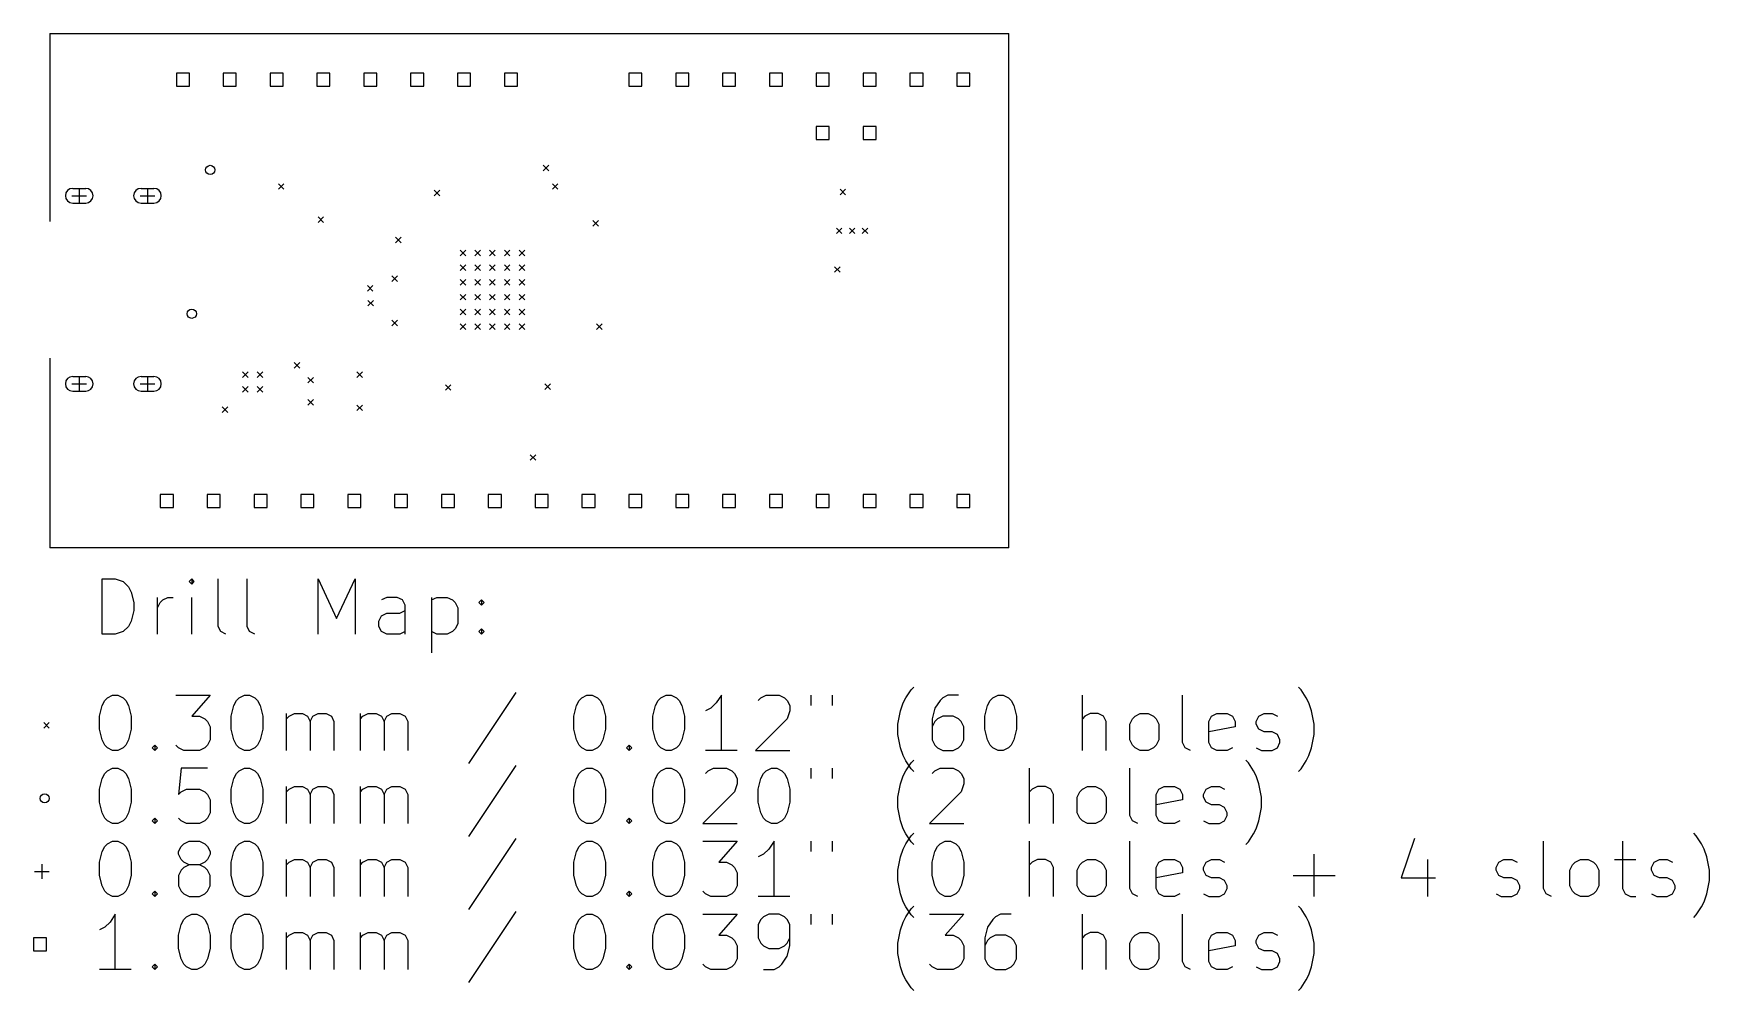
# Model space of a CAD drawing. Extents: x 119.1 to 210, y -144 to -92.1.
import ezdxf

# ---------------------------------------------------------------- set-up
doc = ezdxf.new("R2010")
doc.units = 0
doc.layers.add('BLACK', color=7, linetype='CONTINUOUS')

msp = doc.modelspace()

# ---------------------------------------------------------------- linework, layer by layer
at = {"layer": 'BLACK', "linetype": 'CONTINUOUS'}
for p, q in [((120, -92.1), (120, -102.3)), ((120, -92.1), (172, -92.1)), ((172, -120), (172, -92.1)), ((127.574, -94.2464), (126.866, -94.2464)), ((126.866, -94.2464), (126.866, -94.9536)), ((127.574, -94.9536), (127.574, -94.2464)), ((130.114, -94.2464), (129.406, -94.2464)), ((129.406, -94.2464), (129.406, -94.9536)), ((130.114, -94.9536), (130.114, -94.2464)), ((132.654, -94.2464), (131.946, -94.2464)), ((131.946, -94.2464), (131.946, -94.9536)), ((132.654, -94.9536), (132.654, -94.2464)), ((135.194, -94.2464), (134.486, -94.2464)), ((134.486, -94.2464), (134.486, -94.9536)), ((135.194, -94.9536), (135.194, -94.2464)), ((137.734, -94.2464), (137.026, -94.2464)), ((137.026, -94.2464), (137.026, -94.9536)), ((137.734, -94.9536), (137.734, -94.2464)), ((140.274, -94.2464), (139.566, -94.2464)), ((139.566, -94.2464), (139.566, -94.9536)), ((140.274, -94.9536), (140.274, -94.2464)), ((142.814, -94.2464), (142.106, -94.2464)), ((142.106, -94.2464), (142.106, -94.9536)), ((142.814, -94.9536), (142.814, -94.2464)), ((145.354, -94.2464), (144.646, -94.2464)), ((144.646, -94.2464), (144.646, -94.9536)), ((145.354, -94.9536), (145.354, -94.2464)), ((152.104, -94.2464), (151.396, -94.2464)), ((151.396, -94.2464), (151.396, -94.9536)), ((152.104, -94.9536), (152.104, -94.2464)), ((154.644, -94.2464), (153.936, -94.2464)), ((153.936, -94.2464), (153.936, -94.9536)), ((154.644, -94.9536), (154.644, -94.2464)), ((157.184, -94.2464), (156.476, -94.2464)), ((156.476, -94.2464), (156.476, -94.9536)), ((157.184, -94.9536), (157.184, -94.2464)), ((159.724, -94.2464), (159.016, -94.2464)), ((159.016, -94.2464), (159.016, -94.9536)), ((159.724, -94.9536), (159.724, -94.2464)), ((162.264, -94.2464), (161.556, -94.2464)), ((161.556, -94.2464), (161.556, -94.9536)), ((162.264, -94.9536), (162.264, -94.2464)), ((164.804, -94.2464), (164.096, -94.2464)), ((164.096, -94.2464), (164.096, -94.9536)), ((164.804, -94.9536), (164.804, -94.2464)), ((167.344, -94.2464), (166.636, -94.2464)), ((166.636, -94.2464), (166.636, -94.9536)), ((167.344, -94.9536), (167.344, -94.2464)), ((169.884, -94.2464), (169.176, -94.2464)), ((169.176, -94.2464), (169.176, -94.9536)), ((169.884, -94.9536), (169.884, -94.2464)), ((126.866, -94.9536), (127.574, -94.9536)), ((129.406, -94.9536), (130.114, -94.9536)), ((131.946, -94.9536), (132.654, -94.9536)), ((134.486, -94.9536), (135.194, -94.9536)), ((137.026, -94.9536), (137.734, -94.9536)), ((139.566, -94.9536), (140.274, -94.9536)), ((142.106, -94.9536), (142.814, -94.9536)), ((144.646, -94.9536), (145.354, -94.9536)), ((151.396, -94.9536), (152.104, -94.9536)), ((153.936, -94.9536), (154.644, -94.9536)), ((156.476, -94.9536), (157.184, -94.9536)), ((159.016, -94.9536), (159.724, -94.9536)), ((161.556, -94.9536), (162.264, -94.9536)), ((164.096, -94.9536), (164.804, -94.9536)), ((166.636, -94.9536), (167.344, -94.9536)), ((169.176, -94.9536), (169.884, -94.9536)), ((162.264, -97.1464), (161.556, -97.1464)), ((161.556, -97.1464), (161.556, -97.8536)), ((162.264, -97.8536), (162.264, -97.1464)), ((164.804, -97.1464), (164.096, -97.1464)), ((164.096, -97.1464), (164.096, -97.8536)), ((164.804, -97.8536), (164.804, -97.1464)), ((161.556, -97.8536), (162.264, -97.8536)), ((164.096, -97.8536), (164.804, -97.8536)), ((146.75, -99.25), (147.05, -99.55)), ((147.05, -99.25), (146.75, -99.55)), ((121.25, -100.5), (121.95, -100.5)), ((121.6, -100.5), (121.6, -101.3)), ((124.95, -100.5), (125.65, -100.5)), ((125.3, -100.5), (125.3, -101.3)), ((132.4, -100.25), (132.7, -100.55)), ((132.7, -100.25), (132.4, -100.55)), ((140.85, -100.6), (141.15, -100.9)), ((141.15, -100.6), (140.85, -100.9)), ((147.25, -100.25), (147.55, -100.55)), ((147.55, -100.25), (147.25, -100.55)), ((162.85, -100.55), (163.15, -100.85)), ((163.15, -100.55), (162.85, -100.85)), ((121.2, -100.9), (122, -100.9)), ((121.25, -101.3), (121.95, -101.3)), ((124.9, -100.9), (125.7, -100.9)), ((124.95, -101.3), (125.65, -101.3)), ((134.55, -102.05), (134.85, -102.35)), ((134.85, -102.05), (134.55, -102.35)), ((149.45, -102.25), (149.75, -102.55)), ((149.75, -102.25), (149.45, -102.55)), ((162.65, -102.65), (162.95, -102.95)), ((162.95, -102.65), (162.65, -102.95)), ((163.35, -102.65), (163.65, -102.95)), ((163.65, -102.65), (163.35, -102.95)), ((164.05, -102.65), (164.35, -102.95)), ((164.35, -102.65), (164.05, -102.95)), ((138.75, -103.15), (139.05, -103.45)), ((139.05, -103.15), (138.75, -103.45)), ((142.25, -103.85), (142.55, -104.15)), ((142.55, -103.85), (142.25, -104.15)), ((143.05, -103.85), (143.35, -104.15)), ((143.35, -103.85), (143.05, -104.15)), ((143.85, -103.85), (144.15, -104.15)), ((144.15, -103.85), (143.85, -104.15)), ((144.65, -103.85), (144.95, -104.15)), ((144.95, -103.85), (144.65, -104.15)), ((145.45, -103.85), (145.75, -104.15)), ((145.75, -103.85), (145.45, -104.15)), ((138.55, -105.25), (138.85, -105.55)), ((138.85, -105.25), (138.55, -105.55)), ((142.25, -104.65), (142.55, -104.95)), ((142.55, -104.65), (142.25, -104.95)), ((143.05, -104.65), (143.35, -104.95)), ((143.35, -104.65), (143.05, -104.95)), ((143.85, -104.65), (144.15, -104.95)), ((144.15, -104.65), (143.85, -104.95)), ((144.65, -104.65), (144.95, -104.95)), ((144.95, -104.65), (144.65, -104.95)), ((145.45, -104.65), (145.75, -104.95)), ((145.75, -104.65), (145.45, -104.95)), ((162.55, -104.75), (162.85, -105.05)), ((162.85, -104.75), (162.55, -105.05)), ((137.225, -105.775), (137.525, -106.075)), ((137.525, -105.775), (137.225, -106.075)), ((142.25, -105.45), (142.55, -105.75)), ((142.55, -105.45), (142.25, -105.75)), ((142.25, -106.25), (142.55, -106.55)), ((142.55, -106.25), (142.25, -106.55)), ((143.05, -105.45), (143.35, -105.75)), ((143.35, -105.45), (143.05, -105.75)), ((143.05, -106.25), (143.35, -106.55)), ((143.35, -106.25), (143.05, -106.55)), ((143.85, -105.45), (144.15, -105.75)), ((144.15, -105.45), (143.85, -105.75)), ((143.85, -106.25), (144.15, -106.55)), ((144.15, -106.25), (143.85, -106.55)), ((144.65, -105.45), (144.95, -105.75)), ((144.95, -105.45), (144.65, -105.75)), ((144.65, -106.25), (144.95, -106.55)), ((144.95, -106.25), (144.65, -106.55)), ((145.45, -105.45), (145.75, -105.75)), ((145.75, -105.45), (145.45, -105.75)), ((145.45, -106.25), (145.75, -106.55)), ((145.75, -106.25), (145.45, -106.55)), ((137.25, -106.575), (137.55, -106.875)), ((137.55, -106.575), (137.25, -106.875)), ((142.25, -107.05), (142.55, -107.35)), ((142.55, -107.05), (142.25, -107.35)), ((143.05, -107.05), (143.35, -107.35)), ((143.35, -107.05), (143.05, -107.35)), ((143.85, -107.05), (144.15, -107.35)), ((144.15, -107.05), (143.85, -107.35)), ((144.65, -107.05), (144.95, -107.35)), ((144.95, -107.05), (144.65, -107.35)), ((145.45, -107.05), (145.75, -107.35)), ((145.75, -107.05), (145.45, -107.35)), ((138.55, -107.65), (138.85, -107.95)), ((138.85, -107.65), (138.55, -107.95)), ((142.25, -107.85), (142.55, -108.15)), ((142.55, -107.85), (142.25, -108.15)), ((143.05, -107.85), (143.35, -108.15)), ((143.35, -107.85), (143.05, -108.15)), ((143.85, -107.85), (144.15, -108.15)), ((144.15, -107.85), (143.85, -108.15)), ((144.65, -107.85), (144.95, -108.15)), ((144.95, -107.85), (144.65, -108.15)), ((145.45, -107.85), (145.75, -108.15)), ((145.75, -107.85), (145.45, -108.15)), ((149.65, -107.85), (149.95, -108.15)), ((149.95, -107.85), (149.65, -108.15)), ((120, -109.7), (120, -120)), ((121.25, -110.7), (121.95, -110.7)), ((121.6, -110.7), (121.6, -111.5)), ((124.95, -110.7), (125.65, -110.7)), ((125.3, -110.7), (125.3, -111.5)), ((130.45, -110.45), (130.75, -110.75)), ((130.75, -110.45), (130.45, -110.75)), ((131.25, -110.45), (131.55, -110.75)), ((131.55, -110.45), (131.25, -110.75)), ((133.25, -109.95), (133.55, -110.25)), ((133.55, -109.95), (133.25, -110.25)), ((134, -110.75), (134.3, -111.05)), ((134.3, -110.75), (134, -111.05)), ((136.65, -110.45), (136.95, -110.75)), ((136.95, -110.45), (136.65, -110.75)), ((121.2, -111.1), (122, -111.1)), ((121.25, -111.5), (121.95, -111.5)), ((124.9, -111.1), (125.7, -111.1)), ((124.95, -111.5), (125.65, -111.5)), ((130.45, -111.25), (130.75, -111.55)), ((130.75, -111.25), (130.45, -111.55)), ((131.25, -111.25), (131.55, -111.55)), ((131.55, -111.25), (131.25, -111.55)), ((141.45, -111.15), (141.75, -111.45)), ((141.75, -111.15), (141.45, -111.45)), ((146.85, -111.1), (147.15, -111.4)), ((147.15, -111.1), (146.85, -111.4)), ((129.35, -112.35), (129.65, -112.65)), ((129.65, -112.35), (129.35, -112.65)), ((134, -111.95), (134.3, -112.25)), ((134.3, -111.95), (134, -112.25)), ((136.65, -112.25), (136.95, -112.55)), ((136.95, -112.25), (136.65, -112.55)), ((146.05, -114.95), (146.35, -115.25)), ((146.35, -114.95), (146.05, -115.25)), ((126.704, -117.106), (125.996, -117.106)), ((125.996, -117.106), (125.996, -117.814)), ((126.704, -117.814), (126.704, -117.106)), ((129.244, -117.106), (128.536, -117.106)), ((128.536, -117.106), (128.536, -117.814)), ((129.244, -117.814), (129.244, -117.106)), ((131.784, -117.106), (131.076, -117.106)), ((131.076, -117.106), (131.076, -117.814)), ((131.784, -117.814), (131.784, -117.106)), ((134.324, -117.106), (133.616, -117.106)), ((133.616, -117.106), (133.616, -117.814)), ((134.324, -117.814), (134.324, -117.106)), ((136.864, -117.106), (136.156, -117.106)), ((136.156, -117.106), (136.156, -117.814)), ((136.864, -117.814), (136.864, -117.106)), ((139.404, -117.106), (138.696, -117.106)), ((138.696, -117.106), (138.696, -117.814)), ((139.404, -117.814), (139.404, -117.106)), ((141.944, -117.106), (141.236, -117.106)), ((141.236, -117.106), (141.236, -117.814)), ((141.944, -117.814), (141.944, -117.106)), ((144.484, -117.106), (143.776, -117.106)), ((143.776, -117.106), (143.776, -117.814)), ((144.484, -117.814), (144.484, -117.106)), ((147.024, -117.106), (146.316, -117.106)), ((146.316, -117.106), (146.316, -117.814)), ((147.024, -117.814), (147.024, -117.106)), ((149.564, -117.106), (148.856, -117.106)), ((148.856, -117.106), (148.856, -117.814)), ((149.564, -117.814), (149.564, -117.106)), ((152.104, -117.106), (151.396, -117.106)), ((151.396, -117.106), (151.396, -117.814)), ((152.104, -117.814), (152.104, -117.106)), ((154.644, -117.106), (153.936, -117.106)), ((153.936, -117.106), (153.936, -117.814)), ((154.644, -117.814), (154.644, -117.106)), ((157.184, -117.106), (156.476, -117.106)), ((156.476, -117.106), (156.476, -117.814)), ((157.184, -117.814), (157.184, -117.106)), ((159.724, -117.106), (159.016, -117.106)), ((159.016, -117.106), (159.016, -117.814)), ((159.724, -117.814), (159.724, -117.106)), ((162.264, -117.106), (161.556, -117.106)), ((161.556, -117.106), (161.556, -117.814)), ((162.264, -117.814), (162.264, -117.106)), ((164.804, -117.106), (164.096, -117.106)), ((164.096, -117.106), (164.096, -117.814)), ((164.804, -117.814), (164.804, -117.106)), ((167.344, -117.106), (166.636, -117.106)), ((166.636, -117.106), (166.636, -117.814)), ((167.344, -117.814), (167.344, -117.106)), ((169.884, -117.106), (169.176, -117.106)), ((169.176, -117.106), (169.176, -117.814)), ((169.884, -117.814), (169.884, -117.106)), ((125.996, -117.814), (126.704, -117.814)), ((128.536, -117.814), (129.244, -117.814)), ((131.076, -117.814), (131.784, -117.814)), ((133.616, -117.814), (134.324, -117.814)), ((136.156, -117.814), (136.864, -117.814)), ((138.696, -117.814), (139.404, -117.814)), ((141.236, -117.814), (141.944, -117.814)), ((143.776, -117.814), (144.484, -117.814)), ((146.316, -117.814), (147.024, -117.814)), ((148.856, -117.814), (149.564, -117.814)), ((151.396, -117.814), (152.104, -117.814)), ((153.936, -117.814), (154.644, -117.814)), ((156.476, -117.814), (157.184, -117.814)), ((159.016, -117.814), (159.724, -117.814)), ((161.556, -117.814), (162.264, -117.814)), ((164.096, -117.814), (164.804, -117.814)), ((166.636, -117.814), (167.344, -117.814)), ((169.176, -117.814), (169.884, -117.814)), ((172, -120), (120, -120)), ((122.839, -124.682), (122.839, -121.682)), ((122.839, -121.682), (123.554, -121.682)), ((123.554, -121.682), (123.982, -121.825)), ((127.696, -121.682), (127.554, -121.825)), ((127.839, -121.825), (127.696, -121.682)), ((127.696, -121.682), (127.696, -121.968)), ((129.125, -124.254), (129.125, -121.682)), ((130.696, -124.254), (130.696, -121.682)), ((134.554, -124.682), (134.554, -121.682)), ((134.554, -121.682), (135.554, -123.825)), ((135.554, -123.825), (136.554, -121.682)), ((136.554, -121.682), (136.554, -124.682)), ((123.982, -121.825), (124.268, -122.111)), ((124.268, -122.111), (124.411, -122.396)), ((124.411, -122.396), (124.554, -122.968)), ((127.554, -121.825), (127.696, -121.968)), ((127.696, -121.968), (127.839, -121.825)), ((124.554, -123.396), (124.411, -123.968)), ((124.554, -122.968), (124.554, -123.396)), ((125.839, -124.682), (125.839, -122.682)), ((125.839, -123.254), (125.982, -122.968)), ((125.982, -122.968), (126.125, -122.825)), ((126.125, -122.825), (126.411, -122.682)), ((126.411, -122.682), (126.696, -122.682)), ((127.696, -124.682), (127.696, -122.682)), ((138.268, -122.682), (137.982, -122.825)), ((137.982, -123.682), (138.268, -123.539)), ((138.839, -122.682), (138.268, -122.682)), ((138.268, -123.539), (138.982, -123.539)), ((139.125, -122.825), (138.839, -122.682)), ((138.982, -123.539), (139.268, -123.396)), ((139.268, -123.111), (139.125, -122.825)), ((139.268, -124.682), (139.268, -123.111)), ((140.696, -122.682), (140.696, -125.682)), ((140.696, -122.825), (140.982, -122.682)), ((140.982, -122.682), (141.554, -122.682)), ((141.554, -122.682), (141.839, -122.825)), ((141.839, -122.825), (141.982, -122.968)), ((141.982, -122.968), (142.125, -123.254)), ((142.125, -123.254), (142.125, -124.111)), ((143.268, -122.968), (143.411, -122.825)), ((143.411, -123.111), (143.268, -122.968)), ((143.411, -122.825), (143.554, -122.968)), ((143.411, -122.825), (143.411, -123.111)), ((143.554, -122.968), (143.411, -123.111)), ((124.268, -124.254), (123.982, -124.539)), ((124.411, -123.968), (124.268, -124.254)), ((129.268, -124.539), (129.125, -124.254)), ((130.839, -124.539), (130.696, -124.254)), ((137.839, -123.968), (137.982, -123.682)), ((137.839, -124.254), (137.839, -123.968)), ((137.982, -124.539), (137.839, -124.254)), ((141.982, -124.396), (141.839, -124.539)), ((142.125, -124.111), (141.982, -124.396)), ((143.268, -124.539), (143.411, -124.396)), ((143.411, -124.396), (143.554, -124.539)), ((143.411, -124.396), (143.411, -124.682)), ((123.554, -124.682), (122.839, -124.682)), ((123.982, -124.539), (123.554, -124.682)), ((129.554, -124.682), (129.268, -124.539)), ((131.125, -124.682), (130.839, -124.539)), ((138.268, -124.682), (137.982, -124.539)), ((138.982, -124.682), (138.268, -124.682)), ((139.268, -124.539), (138.982, -124.682)), ((140.982, -124.682), (140.696, -124.539)), ((141.554, -124.682), (140.982, -124.682)), ((141.839, -124.539), (141.554, -124.682)), ((143.411, -124.682), (143.268, -124.539)), ((143.554, -124.539), (143.411, -124.682)), ((123.125, -128.125), (123.411, -127.982)), ((123.411, -127.982), (123.696, -127.982)), ((123.696, -127.982), (123.982, -128.125)), ((126.839, -127.982), (128.696, -127.982)), ((128.696, -127.982), (127.696, -129.125)), ((130.268, -128.125), (130.554, -127.982)), ((130.554, -127.982), (130.839, -127.982)), ((130.839, -127.982), (131.125, -128.125)), ((145.268, -127.839), (142.696, -131.696)), ((148.839, -128.125), (149.125, -127.982)), ((149.125, -127.982), (149.411, -127.982)), ((149.411, -127.982), (149.696, -128.125)), ((153.125, -128.125), (153.411, -127.982)), ((153.411, -127.982), (153.696, -127.982)), ((153.696, -127.982), (153.982, -128.125)), ((156.411, -127.982), (156.125, -128.411)), ((156.411, -130.982), (156.411, -127.982)), ((158.554, -128.125), (158.839, -127.982)), ((158.839, -127.982), (159.554, -127.982)), ((159.554, -127.982), (159.839, -128.125)), ((161.268, -127.982), (161.268, -128.554)), ((162.411, -127.982), (162.411, -128.554)), ((166.411, -128.125), (166.696, -127.696)), ((166.696, -127.696), (166.839, -127.554)), ((168.696, -127.982), (168.411, -128.125)), ((169.268, -127.982), (168.696, -127.982)), ((171.125, -128.125), (171.411, -127.982)), ((171.411, -127.982), (171.696, -127.982)), ((171.696, -127.982), (171.982, -128.125)), ((175.982, -130.982), (175.982, -127.982)), ((181.411, -130.554), (181.411, -127.982)), ((187.839, -127.696), (187.696, -127.554)), ((188.125, -128.125), (187.839, -127.696)), ((122.696, -129.125), (122.839, -128.554)), ((122.839, -128.554), (122.982, -128.268)), ((122.982, -128.268), (123.125, -128.125)), ((123.982, -128.125), (124.125, -128.268)), ((124.125, -128.268), (124.268, -128.554)), ((124.268, -128.554), (124.411, -129.125)), ((129.839, -129.125), (129.982, -128.554)), ((129.982, -128.554), (130.125, -128.268)), ((130.125, -128.268), (130.268, -128.125)), ((131.125, -128.125), (131.268, -128.268)), ((131.268, -128.268), (131.411, -128.554)), ((131.411, -128.554), (131.554, -129.125)), ((132.839, -130.982), (132.839, -128.982)), ((132.982, -129.125), (133.268, -128.982)), ((133.268, -128.982), (133.696, -128.982)), ((133.696, -128.982), (133.982, -129.125)), ((134.268, -129.125), (134.554, -128.982)), ((134.554, -128.982), (134.982, -128.982)), ((134.982, -128.982), (135.268, -129.125)), ((136.839, -130.982), (136.839, -128.982)), ((136.982, -129.125), (137.268, -128.982)), ((137.268, -128.982), (137.696, -128.982)), ((137.696, -128.982), (137.982, -129.125)), ((138.268, -129.125), (138.554, -128.982)), ((138.554, -128.982), (138.982, -128.982)), ((138.982, -128.982), (139.268, -129.125)), ((148.411, -129.125), (148.554, -128.554)), ((148.554, -128.554), (148.696, -128.268)), ((148.696, -128.268), (148.839, -128.125)), ((149.696, -128.125), (149.839, -128.268)), ((149.839, -128.268), (149.982, -128.554)), ((149.982, -128.554), (150.125, -129.125)), ((152.696, -129.125), (152.839, -128.554)), ((152.839, -128.554), (152.982, -128.268)), ((152.982, -128.268), (153.125, -128.125)), ((153.982, -128.125), (154.125, -128.268)), ((154.125, -128.268), (154.268, -128.554)), ((154.268, -128.554), (154.411, -129.125)), ((155.839, -128.696), (155.554, -128.839)), ((156.125, -128.411), (155.839, -128.696)), ((158.411, -128.268), (158.554, -128.125)), ((159.839, -128.125), (159.982, -128.268)), ((159.982, -128.268), (160.125, -128.554)), ((160.125, -128.839), (159.982, -129.268)), ((160.125, -128.554), (160.125, -128.839)), ((165.982, -129.554), (166.125, -128.839)), ((166.125, -128.839), (166.268, -128.411)), ((166.268, -128.411), (166.411, -128.125)), ((167.982, -128.696), (167.839, -129.268)), ((168.268, -128.268), (167.982, -128.696)), ((168.411, -128.125), (168.268, -128.268)), ((170.696, -129.125), (170.839, -128.554)), ((170.839, -128.554), (170.982, -128.268)), ((170.982, -128.268), (171.125, -128.125)), ((171.982, -128.125), (172.125, -128.268)), ((172.125, -128.268), (172.268, -128.554)), ((172.268, -128.554), (172.411, -129.125)), ((176.411, -128.982), (176.125, -129.125)), ((176.839, -128.982), (176.411, -128.982)), ((177.125, -129.125), (176.839, -128.982)), ((178.839, -129.125), (179.125, -128.982)), ((179.125, -128.982), (179.554, -128.982)), ((179.554, -128.982), (179.839, -129.125)), ((182.982, -129.125), (183.268, -128.982)), ((183.268, -128.982), (183.839, -128.982)), ((183.839, -128.982), (184.125, -129.125)), ((185.554, -129.125), (185.839, -128.982)), ((185.839, -128.982), (186.268, -128.982)), ((186.268, -128.982), (186.554, -129.125)), ((188.268, -128.411), (188.125, -128.125)), ((188.411, -128.839), (188.268, -128.411)), ((188.554, -129.554), (188.411, -128.839)), ((119.675, -129.475), (119.975, -129.775)), ((119.975, -129.475), (119.675, -129.775)), ((122.696, -129.839), (122.696, -129.125)), ((122.839, -130.411), (122.696, -129.839)), ((124.411, -129.839), (124.268, -130.411)), ((124.411, -129.125), (124.411, -129.839)), ((127.696, -129.125), (128.125, -129.125)), ((128.125, -129.125), (128.411, -129.268)), ((128.411, -129.268), (128.554, -129.411)), ((128.554, -129.411), (128.696, -129.696)), ((128.696, -129.696), (128.696, -130.411)), ((129.839, -129.839), (129.839, -129.125)), ((129.982, -130.411), (129.839, -129.839)), ((131.554, -129.839), (131.411, -130.411)), ((131.554, -129.125), (131.554, -129.839)), ((132.839, -129.268), (132.982, -129.125)), ((133.982, -129.125), (134.125, -129.411)), ((134.125, -129.411), (134.268, -129.125)), ((134.125, -129.411), (134.125, -130.982)), ((135.268, -129.125), (135.411, -129.411)), ((135.411, -129.411), (135.411, -130.982)), ((136.839, -129.268), (136.982, -129.125)), ((137.982, -129.125), (138.125, -129.411)), ((138.125, -129.411), (138.268, -129.125)), ((138.125, -129.411), (138.125, -130.982)), ((139.268, -129.125), (139.411, -129.411)), ((139.411, -129.411), (139.411, -130.982)), ((148.411, -129.839), (148.411, -129.125)), ((148.554, -130.411), (148.411, -129.839)), ((150.125, -129.839), (149.982, -130.411)), ((150.125, -129.125), (150.125, -129.839)), ((152.696, -129.839), (152.696, -129.125)), ((152.839, -130.411), (152.696, -129.839)), ((154.411, -129.839), (154.268, -130.411)), ((154.411, -129.125), (154.411, -129.839)), ((159.982, -129.268), (158.268, -130.982)), ((165.982, -130.125), (165.982, -129.554)), ((167.839, -129.268), (167.839, -130.411)), ((167.982, -129.411), (167.839, -129.696)), ((168.125, -129.268), (167.982, -129.411)), ((168.411, -129.125), (168.125, -129.268)), ((168.982, -129.125), (168.411, -129.125)), ((169.268, -129.268), (168.982, -129.125)), ((169.411, -129.411), (169.268, -129.268)), ((169.554, -129.696), (169.411, -129.411)), ((169.554, -130.411), (169.554, -129.696)), ((170.696, -129.839), (170.696, -129.125)), ((170.839, -130.411), (170.696, -129.839)), ((172.411, -129.839), (172.268, -130.411)), ((172.411, -129.125), (172.411, -129.839)), ((176.125, -129.125), (175.982, -129.268)), ((177.268, -129.411), (177.125, -129.125)), ((177.268, -130.982), (177.268, -129.411)), ((178.554, -129.554), (178.696, -129.268)), ((178.554, -130.411), (178.554, -129.554)), ((178.696, -129.268), (178.839, -129.125)), ((179.839, -129.125), (179.982, -129.268)), ((179.982, -129.268), (180.125, -129.554)), ((180.125, -129.554), (180.125, -130.411)), ((182.839, -129.411), (182.982, -129.125)), ((182.839, -130.554), (182.839, -129.411)), ((184.268, -129.696), (182.839, -129.982)), ((184.125, -129.125), (184.268, -129.411)), ((184.268, -129.411), (184.268, -129.696)), ((185.411, -129.411), (185.554, -129.125)), ((185.411, -129.554), (185.411, -129.411)), ((185.554, -129.839), (185.411, -129.554)), ((185.839, -129.982), (185.554, -129.839)), ((188.554, -130.125), (188.554, -129.554)), ((122.982, -130.696), (122.839, -130.411)), ((123.125, -130.839), (122.982, -130.696)), ((123.411, -130.982), (123.125, -130.839)), ((123.982, -130.839), (123.696, -130.982)), ((124.125, -130.696), (123.982, -130.839)), ((124.268, -130.411), (124.125, -130.696)), ((125.554, -130.839), (125.696, -130.696)), ((125.696, -130.982), (125.554, -130.839)), ((125.696, -130.696), (125.839, -130.839)), ((125.696, -130.696), (125.696, -130.982)), ((125.839, -130.839), (125.696, -130.982)), ((126.982, -130.839), (126.839, -130.696)), ((127.268, -130.982), (126.982, -130.839)), ((128.411, -130.839), (128.125, -130.982)), ((128.554, -130.696), (128.411, -130.839)), ((128.696, -130.411), (128.554, -130.696)), ((130.125, -130.696), (129.982, -130.411)), ((130.268, -130.839), (130.125, -130.696)), ((130.554, -130.982), (130.268, -130.839)), ((131.125, -130.839), (130.839, -130.982)), ((131.268, -130.696), (131.125, -130.839)), ((131.411, -130.411), (131.268, -130.696)), ((148.696, -130.696), (148.554, -130.411)), ((148.839, -130.839), (148.696, -130.696)), ((149.125, -130.982), (148.839, -130.839)), ((149.696, -130.839), (149.411, -130.982)), ((149.839, -130.696), (149.696, -130.839)), ((149.982, -130.411), (149.839, -130.696)), ((151.268, -130.839), (151.411, -130.696)), ((151.411, -130.982), (151.268, -130.839)), ((151.411, -130.696), (151.554, -130.839)), ((151.411, -130.696), (151.411, -130.982)), ((151.554, -130.839), (151.411, -130.982)), ((152.982, -130.696), (152.839, -130.411)), ((153.125, -130.839), (152.982, -130.696)), ((153.411, -130.982), (153.125, -130.839)), ((153.982, -130.839), (153.696, -130.982)), ((154.125, -130.696), (153.982, -130.839)), ((154.268, -130.411), (154.125, -130.696)), ((166.125, -130.839), (165.982, -130.125)), ((166.268, -131.268), (166.125, -130.839)), ((167.839, -130.411), (167.982, -130.696)), ((167.982, -130.696), (168.125, -130.839)), ((168.125, -130.839), (168.411, -130.982)), ((168.982, -130.982), (169.268, -130.839)), ((169.268, -130.839), (169.411, -130.696)), ((169.411, -130.696), (169.554, -130.411)), ((170.982, -130.696), (170.839, -130.411)), ((171.125, -130.839), (170.982, -130.696)), ((171.411, -130.982), (171.125, -130.839)), ((171.982, -130.839), (171.696, -130.982)), ((172.125, -130.696), (171.982, -130.839)), ((172.268, -130.411), (172.125, -130.696)), ((178.696, -130.696), (178.554, -130.411)), ((178.839, -130.839), (178.696, -130.696)), ((179.125, -130.982), (178.839, -130.839)), ((179.839, -130.839), (179.554, -130.982)), ((179.982, -130.696), (179.839, -130.839)), ((180.125, -130.411), (179.982, -130.696)), ((181.554, -130.839), (181.411, -130.554)), ((181.839, -130.982), (181.554, -130.839)), ((182.982, -130.839), (182.839, -130.554)), ((183.268, -130.982), (182.982, -130.839)), ((184.125, -130.839), (183.839, -130.982)), ((185.411, -130.839), (185.696, -130.982)), ((186.268, -129.982), (185.839, -129.982)), ((186.554, -130.125), (186.268, -129.982)), ((186.268, -130.982), (186.554, -130.839)), ((186.696, -130.411), (186.554, -130.125)), ((186.554, -130.839), (186.696, -130.554)), ((186.696, -130.554), (186.696, -130.411)), ((188.268, -131.268), (188.411, -130.839)), ((188.411, -130.839), (188.554, -130.125)), ((123.696, -130.982), (123.411, -130.982)), ((128.125, -130.982), (127.268, -130.982)), ((130.839, -130.982), (130.554, -130.982)), ((149.411, -130.982), (149.125, -130.982)), ((153.696, -130.982), (153.411, -130.982)), ((157.268, -130.982), (155.554, -130.982)), ((158.268, -130.982), (160.125, -130.982)), ((166.411, -131.554), (166.268, -131.268)), ((166.696, -131.982), (166.411, -131.554)), ((166.411, -132.085), (166.696, -131.656)), ((166.696, -131.656), (166.839, -131.514)), ((168.411, -130.982), (168.982, -130.982)), ((171.696, -130.982), (171.411, -130.982)), ((179.554, -130.982), (179.125, -130.982)), ((183.839, -130.982), (183.268, -130.982)), ((184.982, -131.656), (184.839, -131.514)), ((185.268, -132.085), (184.982, -131.656)), ((185.696, -130.982), (186.268, -130.982)), ((187.839, -131.982), (188.125, -131.554)), ((188.125, -131.554), (188.268, -131.268)), ((122.696, -133.085), (122.839, -132.514)), ((122.839, -132.514), (122.982, -132.228)), ((122.982, -132.228), (123.125, -132.085)), ((123.125, -132.085), (123.411, -131.942)), ((123.411, -131.942), (123.696, -131.942)), ((123.696, -131.942), (123.982, -132.085)), ((123.982, -132.085), (124.125, -132.228)), ((124.125, -132.228), (124.268, -132.514)), ((124.268, -132.514), (124.411, -133.085)), ((127.125, -131.942), (126.982, -133.371)), ((128.554, -131.942), (127.125, -131.942)), ((129.839, -133.085), (129.982, -132.514)), ((129.982, -132.514), (130.125, -132.228)), ((130.125, -132.228), (130.268, -132.085)), ((130.268, -132.085), (130.554, -131.942)), ((130.554, -131.942), (130.839, -131.942)), ((130.839, -131.942), (131.125, -132.085)), ((131.125, -132.085), (131.268, -132.228)), ((131.268, -132.228), (131.411, -132.514)), ((131.411, -132.514), (131.554, -133.085)), ((145.268, -131.799), (142.696, -135.656)), ((148.411, -133.085), (148.554, -132.514)), ((148.554, -132.514), (148.696, -132.228)), ((148.696, -132.228), (148.839, -132.085)), ((148.839, -132.085), (149.125, -131.942)), ((149.125, -131.942), (149.411, -131.942)), ((149.411, -131.942), (149.696, -132.085)), ((149.696, -132.085), (149.839, -132.228)), ((149.839, -132.228), (149.982, -132.514)), ((149.982, -132.514), (150.125, -133.085)), ((152.696, -133.085), (152.839, -132.514)), ((152.839, -132.514), (152.982, -132.228)), ((152.982, -132.228), (153.125, -132.085)), ((153.125, -132.085), (153.411, -131.942)), ((153.411, -131.942), (153.696, -131.942)), ((153.696, -131.942), (153.982, -132.085)), ((153.982, -132.085), (154.125, -132.228)), ((154.125, -132.228), (154.268, -132.514)), ((154.268, -132.514), (154.411, -133.085)), ((155.554, -132.228), (155.696, -132.085)), ((155.696, -132.085), (155.982, -131.942)), ((155.982, -131.942), (156.696, -131.942)), ((156.696, -131.942), (156.982, -132.085)), ((156.982, -132.085), (157.125, -132.228)), ((157.125, -132.228), (157.268, -132.514)), ((157.268, -132.514), (157.268, -132.799)), ((158.411, -133.085), (158.554, -132.514)), ((158.554, -132.514), (158.696, -132.228)), ((158.696, -132.228), (158.839, -132.085)), ((158.839, -132.085), (159.125, -131.942)), ((159.125, -131.942), (159.411, -131.942)), ((159.411, -131.942), (159.696, -132.085)), ((159.696, -132.085), (159.839, -132.228)), ((159.839, -132.228), (159.982, -132.514)), ((159.982, -132.514), (160.125, -133.085)), ((161.268, -131.942), (161.268, -132.514)), ((162.411, -131.942), (162.411, -132.514)), ((166.125, -132.799), (166.268, -132.371)), ((166.268, -132.371), (166.411, -132.085)), ((166.839, -132.125), (166.696, -131.982)), ((167.839, -132.228), (167.982, -132.085)), ((167.982, -132.085), (168.268, -131.942)), ((168.268, -131.942), (168.982, -131.942)), ((168.982, -131.942), (169.268, -132.085)), ((169.268, -132.085), (169.411, -132.228)), ((169.411, -132.228), (169.554, -132.514)), ((169.554, -132.514), (169.554, -132.799)), ((173.125, -134.942), (173.125, -131.942)), ((178.554, -134.514), (178.554, -131.942)), ((185.411, -132.371), (185.268, -132.085)), ((185.554, -132.799), (185.411, -132.371)), ((187.696, -132.125), (187.839, -131.982)), ((122.696, -133.799), (122.696, -133.085)), ((124.411, -133.085), (124.411, -133.799)), ((126.982, -133.371), (127.125, -133.228)), ((127.125, -133.228), (127.411, -133.085)), ((127.411, -133.085), (128.125, -133.085)), ((128.125, -133.085), (128.411, -133.228)), ((128.411, -133.228), (128.554, -133.371)), ((128.554, -133.371), (128.696, -133.656)), ((129.839, -133.799), (129.839, -133.085)), ((131.554, -133.085), (131.554, -133.799)), ((132.839, -134.942), (132.839, -132.942)), ((132.839, -133.228), (132.982, -133.085)), ((132.982, -133.085), (133.268, -132.942)), ((133.268, -132.942), (133.696, -132.942)), ((133.696, -132.942), (133.982, -133.085)), ((133.982, -133.085), (134.125, -133.371)), ((134.125, -133.371), (134.268, -133.085)), ((134.125, -133.371), (134.125, -134.942)), ((134.268, -133.085), (134.554, -132.942)), ((134.554, -132.942), (134.982, -132.942)), ((134.982, -132.942), (135.268, -133.085)), ((135.268, -133.085), (135.411, -133.371)), ((135.411, -133.371), (135.411, -134.942)), ((136.839, -134.942), (136.839, -132.942)), ((136.839, -133.228), (136.982, -133.085)), ((136.982, -133.085), (137.268, -132.942)), ((137.268, -132.942), (137.696, -132.942)), ((137.696, -132.942), (137.982, -133.085)), ((137.982, -133.085), (138.125, -133.371)), ((138.125, -133.371), (138.268, -133.085)), ((138.125, -133.371), (138.125, -134.942)), ((138.268, -133.085), (138.554, -132.942)), ((138.554, -132.942), (138.982, -132.942)), ((138.982, -132.942), (139.268, -133.085)), ((139.268, -133.085), (139.411, -133.371)), ((139.411, -133.371), (139.411, -134.942)), ((148.411, -133.799), (148.411, -133.085)), ((150.125, -133.085), (150.125, -133.799)), ((152.696, -133.799), (152.696, -133.085)), ((154.411, -133.085), (154.411, -133.799)), ((157.125, -133.228), (155.411, -134.942)), ((157.268, -132.799), (157.125, -133.228)), ((158.411, -133.799), (158.411, -133.085)), ((160.125, -133.085), (160.125, -133.799)), ((165.982, -133.514), (166.125, -132.799)), ((165.982, -134.085), (165.982, -133.514)), ((169.411, -133.228), (167.696, -134.942)), ((169.554, -132.799), (169.411, -133.228)), ((173.268, -133.085), (173.125, -133.228)), ((173.554, -132.942), (173.268, -133.085)), ((173.982, -132.942), (173.554, -132.942)), ((174.268, -133.085), (173.982, -132.942)), ((174.411, -133.371), (174.268, -133.085)), ((174.411, -134.942), (174.411, -133.371)), ((175.696, -133.514), (175.839, -133.228)), ((175.696, -134.371), (175.696, -133.514)), ((175.839, -133.228), (175.982, -133.085)), ((175.982, -133.085), (176.268, -132.942)), ((176.268, -132.942), (176.696, -132.942)), ((176.696, -132.942), (176.982, -133.085)), ((176.982, -133.085), (177.125, -133.228)), ((177.125, -133.228), (177.268, -133.514)), ((177.268, -133.514), (177.268, -134.371)), ((179.982, -133.371), (180.125, -133.085)), ((179.982, -134.514), (179.982, -133.371)), ((180.125, -133.085), (180.411, -132.942)), ((180.411, -132.942), (180.982, -132.942)), ((180.982, -132.942), (181.268, -133.085)), ((181.268, -133.085), (181.411, -133.371)), ((181.411, -133.371), (181.411, -133.656)), ((182.554, -133.371), (182.696, -133.085)), ((182.554, -133.514), (182.554, -133.371)), ((182.696, -133.799), (182.554, -133.514)), ((182.696, -133.085), (182.982, -132.942)), ((182.982, -132.942), (183.411, -132.942)), ((183.411, -132.942), (183.696, -133.085)), ((185.696, -133.514), (185.554, -132.799)), ((185.696, -134.085), (185.696, -133.514)), ((122.839, -134.371), (122.696, -133.799)), ((122.982, -134.656), (122.839, -134.371)), ((124.268, -134.371), (124.125, -134.656)), ((124.411, -133.799), (124.268, -134.371)), ((128.696, -134.371), (128.554, -134.656)), ((128.696, -133.656), (128.696, -134.371)), ((129.982, -134.371), (129.839, -133.799)), ((130.125, -134.656), (129.982, -134.371)), ((131.411, -134.371), (131.268, -134.656)), ((131.554, -133.799), (131.411, -134.371)), ((148.554, -134.371), (148.411, -133.799)), ((148.696, -134.656), (148.554, -134.371)), ((149.982, -134.371), (149.839, -134.656)), ((150.125, -133.799), (149.982, -134.371)), ((152.839, -134.371), (152.696, -133.799)), ((152.982, -134.656), (152.839, -134.371)), ((154.268, -134.371), (154.125, -134.656)), ((154.411, -133.799), (154.268, -134.371)), ((158.554, -134.371), (158.411, -133.799)), ((158.696, -134.656), (158.554, -134.371)), ((159.982, -134.371), (159.839, -134.656)), ((160.125, -133.799), (159.982, -134.371)), ((166.125, -134.799), (165.982, -134.085)), ((175.839, -134.656), (175.696, -134.371)), ((177.268, -134.371), (177.125, -134.656)), ((181.411, -133.656), (179.982, -133.942)), ((182.982, -133.942), (182.696, -133.799)), ((183.411, -133.942), (182.982, -133.942)), ((183.696, -134.085), (183.411, -133.942)), ((183.839, -134.371), (183.696, -134.085)), ((183.839, -134.514), (183.839, -134.371)), ((185.554, -134.799), (185.696, -134.085)), ((123.125, -134.799), (122.982, -134.656)), ((123.411, -134.942), (123.125, -134.799)), ((123.696, -134.942), (123.411, -134.942)), ((123.982, -134.799), (123.696, -134.942)), ((124.125, -134.656), (123.982, -134.799)), ((125.554, -134.799), (125.696, -134.656)), ((125.696, -134.942), (125.554, -134.799)), ((125.696, -134.656), (125.839, -134.799)), ((125.696, -134.656), (125.696, -134.942)), ((125.839, -134.799), (125.696, -134.942)), ((127.125, -134.799), (126.982, -134.656)), ((127.411, -134.942), (127.125, -134.799)), ((128.125, -134.942), (127.411, -134.942)), ((128.411, -134.799), (128.125, -134.942)), ((128.554, -134.656), (128.411, -134.799)), ((130.268, -134.799), (130.125, -134.656)), ((130.554, -134.942), (130.268, -134.799)), ((130.839, -134.942), (130.554, -134.942)), ((131.125, -134.799), (130.839, -134.942)), ((131.268, -134.656), (131.125, -134.799)), ((148.839, -134.799), (148.696, -134.656)), ((149.125, -134.942), (148.839, -134.799)), ((149.411, -134.942), (149.125, -134.942)), ((149.696, -134.799), (149.411, -134.942)), ((149.839, -134.656), (149.696, -134.799)), ((151.268, -134.799), (151.411, -134.656)), ((151.411, -134.942), (151.268, -134.799)), ((151.411, -134.656), (151.554, -134.799)), ((151.411, -134.656), (151.411, -134.942)), ((151.554, -134.799), (151.411, -134.942)), ((153.125, -134.799), (152.982, -134.656)), ((153.411, -134.942), (153.125, -134.799)), ((153.696, -134.942), (153.411, -134.942)), ((153.982, -134.799), (153.696, -134.942)), ((154.125, -134.656), (153.982, -134.799)), ((155.411, -134.942), (157.268, -134.942)), ((158.839, -134.799), (158.696, -134.656)), ((159.125, -134.942), (158.839, -134.799)), ((159.411, -134.942), (159.125, -134.942)), ((159.696, -134.799), (159.411, -134.942)), ((159.839, -134.656), (159.696, -134.799)), ((166.268, -135.228), (166.125, -134.799)), ((166.411, -135.514), (166.268, -135.228)), ((167.696, -134.942), (169.554, -134.942)), ((175.982, -134.799), (175.839, -134.656)), ((176.268, -134.942), (175.982, -134.799)), ((176.696, -134.942), (176.268, -134.942)), ((176.982, -134.799), (176.696, -134.942)), ((177.125, -134.656), (176.982, -134.799)), ((178.696, -134.799), (178.554, -134.514)), ((178.982, -134.942), (178.696, -134.799)), ((180.125, -134.799), (179.982, -134.514)), ((180.411, -134.942), (180.125, -134.799)), ((180.982, -134.942), (180.411, -134.942)), ((181.268, -134.799), (180.982, -134.942)), ((182.554, -134.799), (182.839, -134.942)), ((182.839, -134.942), (183.411, -134.942)), ((183.411, -134.942), (183.696, -134.799)), ((183.696, -134.799), (183.839, -134.514)), ((185.268, -135.514), (185.411, -135.228)), ((185.411, -135.228), (185.554, -134.799)), ((122.839, -136.474), (122.982, -136.188)), ((122.982, -136.188), (123.125, -136.045)), ((123.125, -136.045), (123.411, -135.902)), ((123.411, -135.902), (123.696, -135.902)), ((123.696, -135.902), (123.982, -136.045)), ((123.982, -136.045), (124.125, -136.188)), ((124.125, -136.188), (124.268, -136.474)), ((126.982, -136.474), (127.125, -136.188)), ((127.125, -136.188), (127.268, -136.045)), ((127.268, -136.045), (127.554, -135.902)), ((127.554, -135.902), (128.125, -135.902)), ((128.125, -135.902), (128.411, -136.045)), ((128.411, -136.045), (128.554, -136.188)), ((128.554, -136.188), (128.696, -136.474)), ((129.982, -136.474), (130.125, -136.188)), ((130.125, -136.188), (130.268, -136.045)), ((130.268, -136.045), (130.554, -135.902)), ((130.554, -135.902), (130.839, -135.902)), ((130.839, -135.902), (131.125, -136.045)), ((131.125, -136.045), (131.268, -136.188)), ((131.268, -136.188), (131.411, -136.474)), ((145.268, -135.759), (142.696, -139.616)), ((148.554, -136.474), (148.696, -136.188)), ((148.696, -136.188), (148.839, -136.045)), ((148.839, -136.045), (149.125, -135.902)), ((149.125, -135.902), (149.411, -135.902)), ((149.411, -135.902), (149.696, -136.045)), ((149.696, -136.045), (149.839, -136.188)), ((149.839, -136.188), (149.982, -136.474)), ((152.839, -136.474), (152.982, -136.188)), ((152.982, -136.188), (153.125, -136.045)), ((153.125, -136.045), (153.411, -135.902)), ((153.411, -135.902), (153.696, -135.902)), ((153.696, -135.902), (153.982, -136.045)), ((153.982, -136.045), (154.125, -136.188)), ((154.125, -136.188), (154.268, -136.474)), ((155.411, -135.902), (157.268, -135.902)), ((157.268, -135.902), (156.268, -137.045)), ((159.268, -135.902), (158.982, -136.331)), ((159.268, -138.902), (159.268, -135.902)), ((161.268, -135.902), (161.268, -136.474)), ((162.411, -135.902), (162.411, -136.474)), ((166.268, -136.331), (166.411, -136.045)), ((166.696, -135.942), (166.411, -135.514)), ((166.411, -136.045), (166.696, -135.616)), ((166.696, -135.616), (166.839, -135.474)), ((166.839, -136.085), (166.696, -135.942)), ((167.982, -136.474), (168.125, -136.188)), ((168.125, -136.188), (168.268, -136.045)), ((168.268, -136.045), (168.554, -135.902)), ((168.554, -135.902), (168.839, -135.902)), ((168.839, -135.902), (169.125, -136.045)), ((169.125, -136.045), (169.268, -136.188)), ((169.268, -136.188), (169.411, -136.474)), ((173.125, -138.902), (173.125, -135.902)), ((178.554, -138.474), (178.554, -135.902)), ((184.839, -136.085), (184.982, -135.942)), ((184.982, -135.942), (185.268, -135.514)), ((193.982, -135.759), (193.268, -137.902)), ((200.982, -138.474), (200.982, -135.902)), ((205.268, -135.902), (205.268, -138.474)), ((209.268, -135.616), (209.125, -135.474)), ((209.554, -136.045), (209.268, -135.616)), ((209.696, -136.331), (209.554, -136.045)), ((119.575, -137.145), (119.575, -137.945)), ((122.696, -137.045), (122.839, -136.474)), ((122.696, -137.759), (122.696, -137.045)), ((124.268, -136.474), (124.411, -137.045)), ((124.411, -137.045), (124.411, -137.759)), ((126.982, -136.616), (126.982, -136.474)), ((127.125, -136.902), (126.982, -136.616)), ((127.268, -137.045), (127.125, -136.902)), ((127.554, -137.188), (127.268, -137.045)), ((127.554, -137.188), (127.268, -137.331)), ((128.125, -137.188), (127.554, -137.188)), ((128.411, -137.045), (128.125, -137.188)), ((128.411, -137.331), (128.125, -137.188)), ((128.554, -136.902), (128.411, -137.045)), ((128.696, -136.616), (128.554, -136.902)), ((128.696, -136.474), (128.696, -136.616)), ((129.839, -137.045), (129.982, -136.474)), ((129.839, -137.759), (129.839, -137.045)), ((131.411, -136.474), (131.554, -137.045)), ((131.554, -137.045), (131.554, -137.759)), ((132.839, -138.902), (132.839, -136.902)), ((132.839, -137.188), (132.982, -137.045)), ((132.982, -137.045), (133.268, -136.902)), ((133.268, -136.902), (133.696, -136.902)), ((133.696, -136.902), (133.982, -137.045)), ((133.982, -137.045), (134.125, -137.331)), ((134.125, -137.331), (134.268, -137.045)), ((134.268, -137.045), (134.554, -136.902)), ((134.554, -136.902), (134.982, -136.902)), ((134.982, -136.902), (135.268, -137.045)), ((135.268, -137.045), (135.411, -137.331)), ((136.839, -138.902), (136.839, -136.902)), ((136.839, -137.188), (136.982, -137.045)), ((136.982, -137.045), (137.268, -136.902)), ((137.268, -136.902), (137.696, -136.902)), ((137.696, -136.902), (137.982, -137.045)), ((137.982, -137.045), (138.125, -137.331)), ((138.125, -137.331), (138.268, -137.045)), ((138.268, -137.045), (138.554, -136.902)), ((138.554, -136.902), (138.982, -136.902)), ((138.982, -136.902), (139.268, -137.045)), ((139.268, -137.045), (139.411, -137.331)), ((148.411, -137.045), (148.554, -136.474)), ((148.411, -137.759), (148.411, -137.045)), ((149.982, -136.474), (150.125, -137.045)), ((150.125, -137.045), (150.125, -137.759)), ((152.696, -137.045), (152.839, -136.474)), ((152.696, -137.759), (152.696, -137.045)), ((154.268, -136.474), (154.411, -137.045)), ((154.411, -137.045), (154.411, -137.759)), ((156.268, -137.045), (156.696, -137.045)), ((156.696, -137.045), (156.982, -137.188)), ((156.982, -137.188), (157.125, -137.331)), ((158.696, -136.616), (158.411, -136.759)), ((158.982, -136.331), (158.696, -136.616)), ((165.982, -137.474), (166.125, -136.759)), ((166.125, -136.759), (166.268, -136.331)), ((167.839, -137.045), (167.982, -136.474)), ((167.839, -137.759), (167.839, -137.045)), ((169.411, -136.474), (169.554, -137.045)), ((169.554, -137.045), (169.554, -137.759)), ((173.268, -137.045), (173.125, -137.188)), ((173.554, -136.902), (173.268, -137.045)), ((173.982, -136.902), (173.554, -136.902)), ((174.268, -137.045), (173.982, -136.902)), ((174.411, -137.331), (174.268, -137.045)), ((175.696, -137.474), (175.839, -137.188)), ((175.839, -137.188), (175.982, -137.045)), ((175.982, -137.045), (176.268, -136.902)), ((176.268, -136.902), (176.696, -136.902)), ((176.696, -136.902), (176.982, -137.045)), ((176.982, -137.045), (177.125, -137.188)), ((177.125, -137.188), (177.268, -137.474)), ((179.982, -137.331), (180.125, -137.045)), ((180.125, -137.045), (180.411, -136.902)), ((180.411, -136.902), (180.982, -136.902)), ((180.982, -136.902), (181.268, -137.045)), ((181.268, -137.045), (181.411, -137.331)), ((182.554, -137.331), (182.696, -137.045)), ((182.696, -137.045), (182.982, -136.902)), ((182.982, -136.902), (183.411, -136.902)), ((183.411, -136.902), (183.696, -137.045)), ((188.554, -138.902), (188.554, -136.616)), ((194.696, -136.902), (194.696, -138.902)), ((198.411, -137.331), (198.554, -137.045)), ((198.554, -137.045), (198.839, -136.902)), ((198.839, -136.902), (199.268, -136.902)), ((199.268, -136.902), (199.554, -137.045)), ((202.411, -137.474), (202.554, -137.188)), ((202.554, -137.188), (202.696, -137.045)), ((202.696, -137.045), (202.982, -136.902)), ((202.982, -136.902), (203.411, -136.902)), ((203.411, -136.902), (203.696, -137.045)), ((203.696, -137.045), (203.839, -137.188)), ((203.839, -137.188), (203.982, -137.474)), ((204.839, -136.902), (205.982, -136.902)), ((206.839, -137.331), (206.982, -137.045)), ((206.982, -137.045), (207.268, -136.902)), ((207.268, -136.902), (207.696, -136.902)), ((207.696, -136.902), (207.982, -137.045)), ((209.839, -136.759), (209.696, -136.331)), ((209.982, -137.474), (209.839, -136.759)), ((119.175, -137.545), (119.975, -137.545)), ((122.839, -138.331), (122.696, -137.759)), ((124.411, -137.759), (124.268, -138.331)), ((127.125, -137.474), (126.982, -137.759)), ((126.982, -137.759), (126.982, -138.331)), ((127.268, -137.331), (127.125, -137.474)), ((128.554, -137.474), (128.411, -137.331)), ((128.696, -137.759), (128.554, -137.474)), ((128.696, -138.331), (128.696, -137.759)), ((129.982, -138.331), (129.839, -137.759)), ((131.554, -137.759), (131.411, -138.331)), ((134.125, -137.331), (134.125, -138.902)), ((135.411, -137.331), (135.411, -138.902)), ((138.125, -137.331), (138.125, -138.902)), ((139.411, -137.331), (139.411, -138.902)), ((148.554, -138.331), (148.411, -137.759)), ((150.125, -137.759), (149.982, -138.331)), ((152.839, -138.331), (152.696, -137.759)), ((154.411, -137.759), (154.268, -138.331)), ((157.125, -137.331), (157.268, -137.616)), ((157.268, -137.616), (157.268, -138.331)), ((165.982, -138.045), (165.982, -137.474)), ((166.125, -138.759), (165.982, -138.045)), ((167.982, -138.331), (167.839, -137.759)), ((169.554, -137.759), (169.411, -138.331)), ((174.411, -138.902), (174.411, -137.331)), ((175.696, -138.331), (175.696, -137.474)), ((177.268, -137.474), (177.268, -138.331)), ((179.982, -138.474), (179.982, -137.331)), ((181.411, -137.616), (179.982, -137.902)), ((181.411, -137.331), (181.411, -137.616)), ((182.554, -137.474), (182.554, -137.331)), ((182.696, -137.759), (182.554, -137.474)), ((182.982, -137.902), (182.696, -137.759)), ((183.411, -137.902), (182.982, -137.902)), ((183.696, -138.045), (183.411, -137.902)), ((183.839, -138.331), (183.696, -138.045)), ((187.411, -137.759), (189.696, -137.759)), ((193.268, -137.902), (195.125, -137.902)), ((198.411, -137.474), (198.411, -137.331)), ((198.554, -137.759), (198.411, -137.474)), ((198.839, -137.902), (198.554, -137.759)), ((199.268, -137.902), (198.839, -137.902)), ((199.554, -138.045), (199.268, -137.902)), ((199.696, -138.331), (199.554, -138.045)), ((202.411, -138.331), (202.411, -137.474)), ((203.982, -137.474), (203.982, -138.331)), ((206.839, -137.474), (206.839, -137.331)), ((206.982, -137.759), (206.839, -137.474)), ((207.268, -137.902), (206.982, -137.759)), ((207.696, -137.902), (207.268, -137.902)), ((207.982, -138.045), (207.696, -137.902)), ((208.125, -138.331), (207.982, -138.045)), ((209.839, -138.759), (209.982, -138.045)), ((209.982, -138.045), (209.982, -137.474)), ((122.982, -138.616), (122.839, -138.331)), ((123.125, -138.759), (122.982, -138.616)), ((123.411, -138.902), (123.125, -138.759)), ((123.696, -138.902), (123.411, -138.902)), ((123.982, -138.759), (123.696, -138.902)), ((124.125, -138.616), (123.982, -138.759)), ((124.268, -138.331), (124.125, -138.616)), ((125.554, -138.759), (125.696, -138.616)), ((125.696, -138.902), (125.554, -138.759)), ((125.696, -138.616), (125.839, -138.759)), ((125.696, -138.616), (125.696, -138.902)), ((125.839, -138.759), (125.696, -138.902)), ((126.982, -138.331), (127.125, -138.616)), ((127.125, -138.616), (127.268, -138.759)), ((127.268, -138.759), (127.554, -138.902)), ((127.554, -138.902), (128.125, -138.902)), ((128.125, -138.902), (128.411, -138.759)), ((128.411, -138.759), (128.554, -138.616)), ((128.554, -138.616), (128.696, -138.331)), ((130.125, -138.616), (129.982, -138.331)), ((130.268, -138.759), (130.125, -138.616)), ((130.554, -138.902), (130.268, -138.759)), ((130.839, -138.902), (130.554, -138.902)), ((131.125, -138.759), (130.839, -138.902)), ((131.268, -138.616), (131.125, -138.759)), ((131.411, -138.331), (131.268, -138.616)), ((148.696, -138.616), (148.554, -138.331)), ((148.839, -138.759), (148.696, -138.616)), ((149.125, -138.902), (148.839, -138.759)), ((149.411, -138.902), (149.125, -138.902)), ((149.696, -138.759), (149.411, -138.902)), ((149.839, -138.616), (149.696, -138.759)), ((149.982, -138.331), (149.839, -138.616)), ((151.268, -138.759), (151.411, -138.616)), ((151.411, -138.902), (151.268, -138.759)), ((151.411, -138.616), (151.554, -138.759)), ((151.411, -138.616), (151.411, -138.902)), ((151.554, -138.759), (151.411, -138.902)), ((152.982, -138.616), (152.839, -138.331)), ((153.125, -138.759), (152.982, -138.616)), ((153.411, -138.902), (153.125, -138.759)), ((153.696, -138.902), (153.411, -138.902)), ((153.982, -138.759), (153.696, -138.902)), ((154.125, -138.616), (153.982, -138.759)), ((154.268, -138.331), (154.125, -138.616)), ((155.554, -138.759), (155.411, -138.616)), ((155.839, -138.902), (155.554, -138.759)), ((156.696, -138.902), (155.839, -138.902)), ((156.982, -138.759), (156.696, -138.902)), ((157.125, -138.616), (156.982, -138.759)), ((157.268, -138.331), (157.125, -138.616)), ((160.125, -138.902), (158.411, -138.902)), ((166.268, -139.188), (166.125, -138.759)), ((168.125, -138.616), (167.982, -138.331)), ((168.268, -138.759), (168.125, -138.616)), ((168.554, -138.902), (168.268, -138.759)), ((168.839, -138.902), (168.554, -138.902)), ((169.125, -138.759), (168.839, -138.902)), ((169.268, -138.616), (169.125, -138.759)), ((169.411, -138.331), (169.268, -138.616)), ((175.839, -138.616), (175.696, -138.331)), ((175.982, -138.759), (175.839, -138.616)), ((176.268, -138.902), (175.982, -138.759)), ((176.696, -138.902), (176.268, -138.902)), ((176.982, -138.759), (176.696, -138.902)), ((177.125, -138.616), (176.982, -138.759)), ((177.268, -138.331), (177.125, -138.616)), ((178.696, -138.759), (178.554, -138.474)), ((178.982, -138.902), (178.696, -138.759)), ((180.125, -138.759), (179.982, -138.474)), ((180.411, -138.902), (180.125, -138.759)), ((180.982, -138.902), (180.411, -138.902)), ((181.268, -138.759), (180.982, -138.902)), ((182.554, -138.759), (182.839, -138.902)), ((182.839, -138.902), (183.411, -138.902)), ((183.411, -138.902), (183.696, -138.759)), ((183.696, -138.759), (183.839, -138.474)), ((183.839, -138.474), (183.839, -138.331)), ((198.411, -138.759), (198.696, -138.902)), ((198.696, -138.902), (199.268, -138.902)), ((199.268, -138.902), (199.554, -138.759)), ((199.554, -138.759), (199.696, -138.474)), ((199.696, -138.474), (199.696, -138.331)), ((201.125, -138.759), (200.982, -138.474)), ((201.411, -138.902), (201.125, -138.759)), ((202.554, -138.616), (202.411, -138.331)), ((202.696, -138.759), (202.554, -138.616)), ((202.982, -138.902), (202.696, -138.759)), ((203.411, -138.902), (202.982, -138.902)), ((203.696, -138.759), (203.411, -138.902)), ((203.839, -138.616), (203.696, -138.759)), ((203.982, -138.331), (203.839, -138.616)), ((205.268, -138.474), (205.411, -138.759)), ((205.411, -138.759), (205.696, -138.902)), ((205.696, -138.902), (205.982, -138.902)), ((206.839, -138.759), (207.125, -138.902)), ((207.125, -138.902), (207.696, -138.902)), ((207.696, -138.902), (207.982, -138.759)), ((207.982, -138.759), (208.125, -138.474)), ((208.125, -138.474), (208.125, -138.331)), ((209.696, -139.188), (209.839, -138.759)), ((123.554, -139.862), (123.268, -140.291)), ((123.554, -142.862), (123.554, -139.862)), ((127.411, -140.005), (127.696, -139.862)), ((127.696, -139.862), (127.982, -139.862)), ((127.982, -139.862), (128.268, -140.005)), ((130.268, -140.005), (130.554, -139.862)), ((130.554, -139.862), (130.839, -139.862)), ((130.839, -139.862), (131.125, -140.005)), ((145.268, -139.719), (142.696, -143.576)), ((148.839, -140.005), (149.125, -139.862)), ((149.125, -139.862), (149.411, -139.862)), ((149.411, -139.862), (149.696, -140.005)), ((153.125, -140.005), (153.411, -139.862)), ((153.411, -139.862), (153.696, -139.862)), ((153.696, -139.862), (153.982, -140.005)), ((155.411, -139.862), (157.268, -139.862)), ((157.268, -139.862), (156.268, -141.005)), ((158.982, -139.862), (158.696, -140.005)), ((159.554, -139.862), (158.982, -139.862)), ((159.839, -140.005), (159.554, -139.862)), ((161.268, -139.862), (161.268, -140.434)), ((162.411, -139.862), (162.411, -140.434)), ((166.411, -139.474), (166.268, -139.188)), ((166.696, -139.902), (166.411, -139.474)), ((166.411, -140.005), (166.696, -139.576)), ((166.696, -139.576), (166.839, -139.434)), ((166.839, -140.045), (166.696, -139.902)), ((167.696, -139.862), (169.554, -139.862)), ((169.554, -139.862), (168.554, -141.005)), ((171.554, -139.862), (171.268, -140.005)), ((172.125, -139.862), (171.554, -139.862)), ((175.982, -142.862), (175.982, -139.862)), ((181.411, -142.434), (181.411, -139.862)), ((187.839, -139.576), (187.696, -139.434)), ((188.125, -140.005), (187.839, -139.576)), ((209.125, -140.045), (209.268, -139.902)), ((209.268, -139.902), (209.554, -139.474)), ((209.554, -139.474), (209.696, -139.188)), ((122.982, -140.576), (122.696, -140.719)), ((123.268, -140.291), (122.982, -140.576)), ((126.982, -141.005), (127.125, -140.434)), ((127.125, -140.434), (127.268, -140.148)), ((127.268, -140.148), (127.411, -140.005)), ((128.268, -140.005), (128.411, -140.148)), ((128.411, -140.148), (128.554, -140.434)), ((128.554, -140.434), (128.696, -141.005)), ((129.839, -141.005), (129.982, -140.434)), ((129.982, -140.434), (130.125, -140.148)), ((130.125, -140.148), (130.268, -140.005)), ((131.125, -140.005), (131.268, -140.148)), ((131.268, -140.148), (131.411, -140.434)), ((131.411, -140.434), (131.554, -141.005)), ((148.411, -141.005), (148.554, -140.434)), ((148.554, -140.434), (148.696, -140.148)), ((148.696, -140.148), (148.839, -140.005)), ((149.696, -140.005), (149.839, -140.148)), ((149.839, -140.148), (149.982, -140.434)), ((149.982, -140.434), (150.125, -141.005)), ((152.696, -141.005), (152.839, -140.434)), ((152.839, -140.434), (152.982, -140.148)), ((152.982, -140.148), (153.125, -140.005)), ((153.982, -140.005), (154.125, -140.148)), ((154.125, -140.148), (154.268, -140.434)), ((154.268, -140.434), (154.411, -141.005)), ((158.554, -140.148), (158.411, -140.434)), ((158.411, -140.434), (158.411, -141.148)), ((158.696, -140.005), (158.554, -140.148)), ((159.982, -140.148), (159.839, -140.005)), ((160.125, -140.434), (159.982, -140.148)), ((160.125, -141.576), (160.125, -140.434)), ((165.982, -141.434), (166.125, -140.719)), ((166.125, -140.719), (166.268, -140.291)), ((166.268, -140.291), (166.411, -140.005)), ((170.839, -140.576), (170.696, -141.148)), ((171.125, -140.148), (170.839, -140.576)), ((171.268, -140.005), (171.125, -140.148)), ((188.268, -140.291), (188.125, -140.005)), ((188.411, -140.719), (188.268, -140.291)), ((188.554, -141.434), (188.411, -140.719)), ((119.829, -141.151), (119.121, -141.151)), ((119.121, -141.151), (119.121, -141.859)), ((119.829, -141.859), (119.829, -141.151)), ((126.982, -141.719), (126.982, -141.005)), ((127.125, -142.291), (126.982, -141.719)), ((128.696, -141.719), (128.554, -142.291)), ((128.696, -141.005), (128.696, -141.719)), ((129.839, -141.719), (129.839, -141.005)), ((129.982, -142.291), (129.839, -141.719)), ((131.554, -141.719), (131.411, -142.291)), ((131.554, -141.005), (131.554, -141.719)), ((132.839, -142.862), (132.839, -140.862)), ((132.839, -141.148), (132.982, -141.005)), ((132.982, -141.005), (133.268, -140.862)), ((133.268, -140.862), (133.696, -140.862)), ((133.696, -140.862), (133.982, -141.005)), ((133.982, -141.005), (134.125, -141.291)), ((134.125, -141.291), (134.268, -141.005)), ((134.125, -141.291), (134.125, -142.862)), ((134.268, -141.005), (134.554, -140.862)), ((134.554, -140.862), (134.982, -140.862)), ((134.982, -140.862), (135.268, -141.005)), ((135.268, -141.005), (135.411, -141.291)), ((135.411, -141.291), (135.411, -142.862)), ((136.839, -142.862), (136.839, -140.862)), ((136.839, -141.148), (136.982, -141.005)), ((136.982, -141.005), (137.268, -140.862)), ((137.268, -140.862), (137.696, -140.862)), ((137.696, -140.862), (137.982, -141.005)), ((137.982, -141.005), (138.125, -141.291)), ((138.125, -141.291), (138.268, -141.005)), ((138.125, -141.291), (138.125, -142.862)), ((138.268, -141.005), (138.554, -140.862)), ((138.554, -140.862), (138.982, -140.862)), ((138.982, -140.862), (139.268, -141.005)), ((139.268, -141.005), (139.411, -141.291)), ((139.411, -141.291), (139.411, -142.862)), ((148.411, -141.719), (148.411, -141.005)), ((148.554, -142.291), (148.411, -141.719)), ((150.125, -141.719), (149.982, -142.291)), ((150.125, -141.005), (150.125, -141.719)), ((152.696, -141.719), (152.696, -141.005)), ((152.839, -142.291), (152.696, -141.719)), ((154.411, -141.719), (154.268, -142.291)), ((154.411, -141.005), (154.411, -141.719)), ((156.268, -141.005), (156.696, -141.005)), ((156.696, -141.005), (156.982, -141.148)), ((156.982, -141.148), (157.125, -141.291)), ((157.125, -141.291), (157.268, -141.576)), ((157.268, -141.576), (157.268, -142.291)), ((158.411, -141.148), (158.554, -141.434)), ((158.554, -141.434), (158.696, -141.576)), ((158.696, -141.576), (158.982, -141.719)), ((158.982, -141.719), (159.554, -141.719)), ((159.554, -141.719), (159.839, -141.576)), ((159.839, -141.576), (159.982, -141.434)), ((159.982, -141.434), (160.125, -141.148)), ((159.982, -142.148), (160.125, -141.576)), ((165.982, -142.005), (165.982, -141.434)), ((168.554, -141.005), (168.982, -141.005)), ((168.982, -141.005), (169.268, -141.148)), ((169.268, -141.148), (169.411, -141.291)), ((169.411, -141.291), (169.554, -141.576)), ((169.554, -141.576), (169.554, -142.291)), ((170.696, -141.148), (170.696, -142.291)), ((170.839, -141.291), (170.696, -141.576)), ((170.982, -141.148), (170.839, -141.291)), ((171.268, -141.005), (170.982, -141.148)), ((171.839, -141.005), (171.268, -141.005)), ((172.125, -141.148), (171.839, -141.005)), ((172.268, -141.291), (172.125, -141.148)), ((172.411, -141.576), (172.268, -141.291)), ((172.411, -142.291), (172.411, -141.576)), ((176.125, -141.005), (175.982, -141.148)), ((176.411, -140.862), (176.125, -141.005)), ((176.839, -140.862), (176.411, -140.862)), ((177.125, -141.005), (176.839, -140.862)), ((177.268, -141.291), (177.125, -141.005)), ((177.268, -142.862), (177.268, -141.291)), ((178.554, -141.434), (178.696, -141.148)), ((178.554, -142.291), (178.554, -141.434)), ((178.696, -141.148), (178.839, -141.005)), ((178.839, -141.005), (179.125, -140.862)), ((179.125, -140.862), (179.554, -140.862)), ((179.554, -140.862), (179.839, -141.005)), ((179.839, -141.005), (179.982, -141.148)), ((179.982, -141.148), (180.125, -141.434)), ((180.125, -141.434), (180.125, -142.291)), ((182.839, -141.291), (182.982, -141.005)), ((182.839, -142.434), (182.839, -141.291)), ((184.268, -141.576), (182.839, -141.862)), ((182.982, -141.005), (183.268, -140.862)), ((183.268, -140.862), (183.839, -140.862)), ((183.839, -140.862), (184.125, -141.005)), ((184.125, -141.005), (184.268, -141.291)), ((184.268, -141.291), (184.268, -141.576)), ((185.411, -141.291), (185.554, -141.005)), ((185.411, -141.434), (185.411, -141.291)), ((185.554, -141.719), (185.411, -141.434)), ((185.554, -141.005), (185.839, -140.862)), ((185.839, -141.862), (185.554, -141.719)), ((185.839, -140.862), (186.268, -140.862)), ((186.268, -140.862), (186.554, -141.005)), ((188.554, -142.005), (188.554, -141.434)), ((119.121, -141.859), (119.829, -141.859)), ((125.554, -142.719), (125.696, -142.576)), ((125.696, -142.576), (125.839, -142.719)), ((125.696, -142.576), (125.696, -142.862)), ((127.268, -142.576), (127.125, -142.291)), ((127.411, -142.719), (127.268, -142.576)), ((128.411, -142.576), (128.268, -142.719)), ((128.554, -142.291), (128.411, -142.576)), ((130.125, -142.576), (129.982, -142.291)), ((130.268, -142.719), (130.125, -142.576)), ((131.268, -142.576), (131.125, -142.719)), ((131.411, -142.291), (131.268, -142.576)), ((148.696, -142.576), (148.554, -142.291)), ((148.839, -142.719), (148.696, -142.576)), ((149.839, -142.576), (149.696, -142.719)), ((149.982, -142.291), (149.839, -142.576)), ((151.268, -142.719), (151.411, -142.576)), ((151.411, -142.576), (151.554, -142.719)), ((151.411, -142.576), (151.411, -142.862)), ((152.982, -142.576), (152.839, -142.291)), ((153.125, -142.719), (152.982, -142.576)), ((154.125, -142.576), (153.982, -142.719)), ((154.268, -142.291), (154.125, -142.576)), ((155.554, -142.719), (155.411, -142.576)), ((157.125, -142.576), (156.982, -142.719)), ((157.268, -142.291), (157.125, -142.576)), ((159.554, -142.719), (159.696, -142.576)), ((159.696, -142.576), (159.982, -142.148)), ((166.125, -142.719), (165.982, -142.005)), ((167.839, -142.719), (167.696, -142.576)), ((169.411, -142.576), (169.268, -142.719)), ((169.554, -142.291), (169.411, -142.576)), ((170.696, -142.291), (170.839, -142.576)), ((170.839, -142.576), (170.982, -142.719)), ((172.125, -142.719), (172.268, -142.576)), ((172.268, -142.576), (172.411, -142.291)), ((178.696, -142.576), (178.554, -142.291)), ((178.839, -142.719), (178.696, -142.576)), ((179.982, -142.576), (179.839, -142.719)), ((180.125, -142.291), (179.982, -142.576)), ((181.554, -142.719), (181.411, -142.434)), ((182.982, -142.719), (182.839, -142.434)), ((186.268, -141.862), (185.839, -141.862)), ((186.554, -142.005), (186.268, -141.862)), ((186.696, -142.291), (186.554, -142.005)), ((186.554, -142.719), (186.696, -142.434)), ((186.696, -142.434), (186.696, -142.291)), ((188.411, -142.719), (188.554, -142.005)), ((124.411, -142.862), (122.696, -142.862)), ((125.696, -142.862), (125.554, -142.719)), ((125.839, -142.719), (125.696, -142.862)), ((127.696, -142.862), (127.411, -142.719)), ((127.982, -142.862), (127.696, -142.862)), ((128.268, -142.719), (127.982, -142.862)), ((130.554, -142.862), (130.268, -142.719)), ((130.839, -142.862), (130.554, -142.862)), ((131.125, -142.719), (130.839, -142.862)), ((149.125, -142.862), (148.839, -142.719)), ((149.411, -142.862), (149.125, -142.862)), ((149.696, -142.719), (149.411, -142.862)), ((151.411, -142.862), (151.268, -142.719)), ((151.554, -142.719), (151.411, -142.862)), ((153.411, -142.862), (153.125, -142.719)), ((153.696, -142.862), (153.411, -142.862)), ((153.982, -142.719), (153.696, -142.862)), ((155.839, -142.862), (155.554, -142.719)), ((156.696, -142.862), (155.839, -142.862)), ((156.982, -142.719), (156.696, -142.862)), ((158.696, -142.862), (159.268, -142.862)), ((159.268, -142.862), (159.554, -142.719)), ((166.268, -143.148), (166.125, -142.719)), ((166.411, -143.434), (166.268, -143.148)), ((166.696, -143.862), (166.411, -143.434)), ((168.125, -142.862), (167.839, -142.719)), ((168.982, -142.862), (168.125, -142.862)), ((169.268, -142.719), (168.982, -142.862)), ((170.982, -142.719), (171.268, -142.862)), ((171.268, -142.862), (171.839, -142.862)), ((171.839, -142.862), (172.125, -142.719)), ((179.125, -142.862), (178.839, -142.719)), ((179.554, -142.862), (179.125, -142.862)), ((179.839, -142.719), (179.554, -142.862)), ((181.839, -142.862), (181.554, -142.719)), ((183.268, -142.862), (182.982, -142.719)), ((183.839, -142.862), (183.268, -142.862)), ((184.125, -142.719), (183.839, -142.862)), ((185.411, -142.719), (185.696, -142.862)), ((185.696, -142.862), (186.268, -142.862)), ((186.268, -142.862), (186.554, -142.719)), ((187.839, -143.862), (188.125, -143.434)), ((188.125, -143.434), (188.268, -143.148)), ((188.268, -143.148), (188.411, -142.719)), ((166.839, -144.005), (166.696, -143.862)), ((187.696, -144.005), (187.839, -143.862))]:
    msp.add_line(p, q, dxfattribs=at)
at = {"layer": 'BLACK'}
for centre in [(128.7, -99.5), (127.7, -107.3), (119.725, -133.585)]:
    msp.add_circle(centre, 0.25, dxfattribs=at)
for centre, start, end in [((121.25, -100.9), 90, 270), ((121.95, -100.9), 270, 450), ((124.95, -100.9), 90, 270), ((125.65, -100.9), 270, 450), ((121.25, -111.1), 90, 270), ((121.95, -111.1), 270, 450), ((124.95, -111.1), 90, 270), ((125.65, -111.1), 270, 450)]:
    msp.add_arc(centre, 0.4, start, end, dxfattribs=at)

doc.saveas('drawing.dxf')
